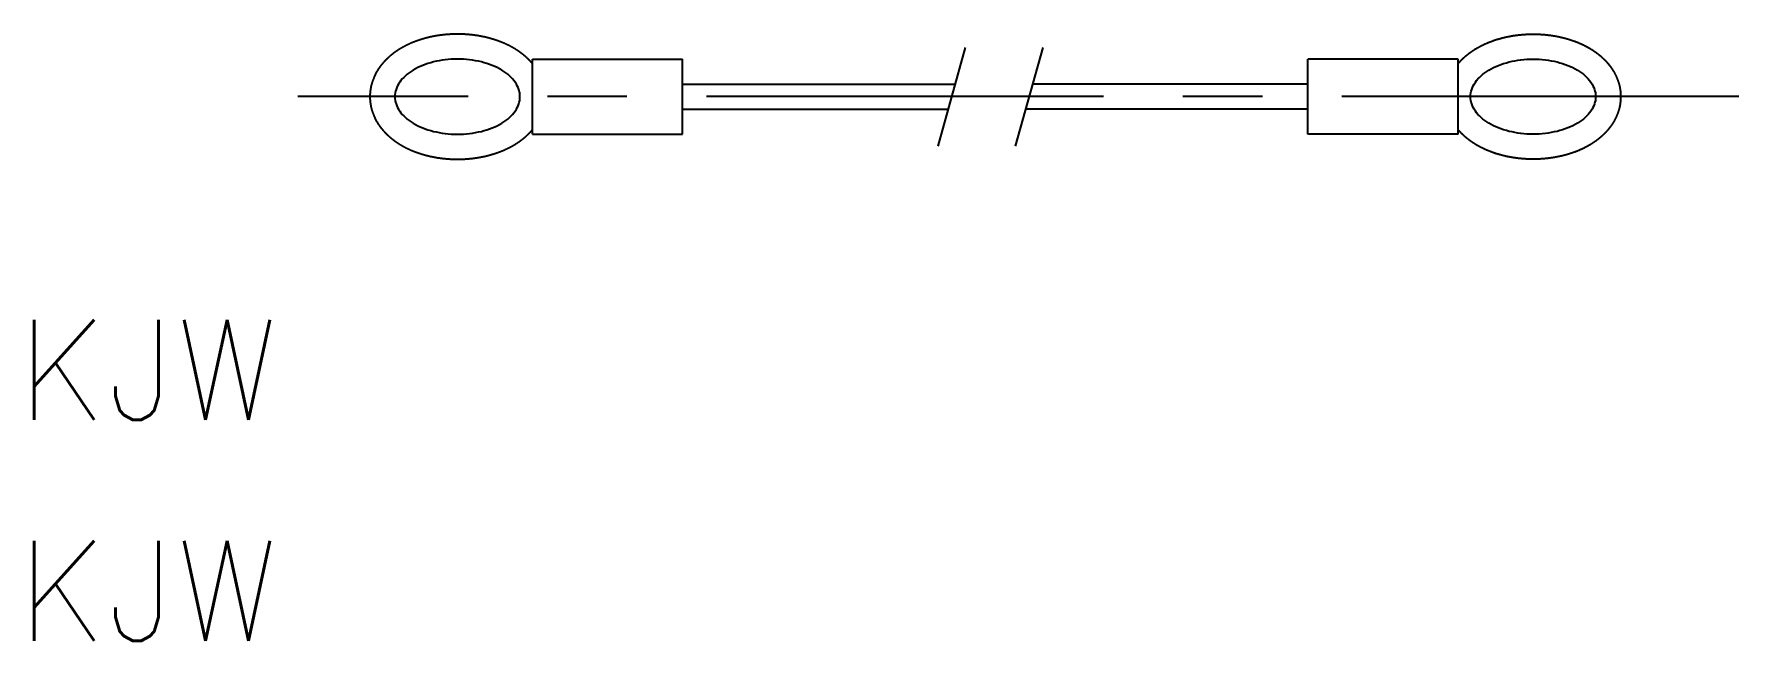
# Model space of a CAD drawing. Extents: x 15 to 151, y 33 to 81.
import ezdxf

# ---------------------------------------------------------------- set-up
doc = ezdxf.new("R2010")
doc.units = 0
doc.linetypes.add('CENTER', pattern=[50.8, 31.75, -6.35, 6.35, -6.35])
doc.layers.get('0').update_dxf_attribs({"linetype": 'CONTINUOUS'})
doc.layers.add('CENTER', color=1, linetype='CENTER')
doc.styles.get("Standard").update_dxf_attribs({"font": 'txt.shx'})

msp = doc.modelspace()

# ---------------------------------------------------------------- texts
for p in [(13.3313, 50.1699), (13.3313, 32.5086)]:
    msp.add_text('KJW', height=8).set_placement(p)

# ---------------------------------------------------------------- linework, layer by layer
at = {"color": 3}
for p, q in [((89.1551, 79.9321), (86.9512, 72.0566)), ((95.3521, 79.9321), (93.1481, 72.0566))]:
    msp.add_line(p, q, dxfattribs=at)
for p, q in [((54.5513, 73.0093), (54.5513, 79.0093)), ((54.5513, 79.0093), (66.5513, 79.0093)), ((66.5513, 73.0093), (66.5513, 79.0093)), ((116.5532, 73.0093), (116.5532, 79.0093)), ((128.5532, 79.0093), (116.5532, 79.0093)), ((128.5532, 73.0093), (128.5532, 79.0093)), ((66.5513, 77.0093), (88.3372, 77.0093)), ((116.5532, 77.0093), (94.5341, 77.0093)), ((66.5513, 75.0093), (87.7775, 75.0093)), ((116.5532, 75.0093), (93.9744, 75.0093)), ((54.5513, 73.0093), (66.5513, 73.0093)), ((128.5532, 73.0093), (116.5532, 73.0093))]:
    msp.add_line(p, q)
for points in [[(54.5513, 78.6416, 0), (54.5335, 78.6628, 0), (54.5155, 78.6838, 0), (54.4975, 78.7047, 0), (54.4793, 78.7255, 0), (54.4611, 78.7462, 0), (54.4427, 78.7668, 0), (54.4242, 78.7873, 0), (54.4057, 78.8077, 0), (54.387, 78.8279, 0), (54.3682, 78.848, 0), (54.3493, 78.8681, 0), (54.3304, 78.888, 0), (54.3113, 78.9078, 0), (54.2921, 78.9275, 0), (54.2728, 78.9471, 0), (54.2535, 78.9665, 0), (54.234, 78.9859, 0), (54.2145, 79.0051, 0), (54.1949, 79.0243, 0), (54.1751, 79.0433, 0), (54.1553, 79.0623, 0), (54.1354, 79.0811, 0), (54.1154, 79.0998, 0), (54.0953, 79.1184, 0), (54.0752, 79.1369, 0), (54.0549, 79.1553, 0), (54.0346, 79.1736, 0), (54.0142, 79.1918, 0), (53.9937, 79.2098, 0), (53.9731, 79.2278, 0), (53.9524, 79.2457, 0), (53.9316, 79.2634, 0), (53.9108, 79.2811, 0), (53.8899, 79.2986, 0), (53.8689, 79.3161, 0), (53.8478, 79.3334, 0), (53.8266, 79.3507, 0), (53.8054, 79.3678, 0), (53.784, 79.3849, 0), (53.7626, 79.4018, 0), (53.7411, 79.4186, 0), (53.7196, 79.4354, 0), (53.6979, 79.452, 0), (53.6762, 79.4685, 0), (53.6544, 79.485, 0), (53.6325, 79.5013, 0), (53.6106, 79.5175, 0), (53.5886, 79.5336, 0), (53.5665, 79.5497, 0), (53.5443, 79.5656, 0), (53.522, 79.5814, 0), (53.4997, 79.5972, 0), (53.4773, 79.6128, 0), (53.4549, 79.6283, 0), (53.4323, 79.6438, 0), (53.4097, 79.6591, 0), (53.3871, 79.6744, 0), (53.3643, 79.6895, 0), (53.3415, 79.7046, 0), (53.3186, 79.7195, 0), (53.2957, 79.7344, 0), (53.2726, 79.7491, 0), (53.2496, 79.7638, 0), (53.2264, 79.7784, 0), (53.2032, 79.7928, 0), (53.1799, 79.8072, 0), (53.1565, 79.8215, 0), (53.1331, 79.8357, 0), (53.1096, 79.8498, 0), (53.0861, 79.8638, 0), (53.0625, 79.8777, 0), (53.0388, 79.8915, 0), (53.0151, 79.9052, 0), (52.9913, 79.9189, 0), (52.9675, 79.9324, 0), (52.9435, 79.9459, 0), (52.9196, 79.9592, 0), (52.8955, 79.9725, 0), (52.8714, 79.9857, 0), (52.8473, 79.9987, 0), (52.8231, 80.0117, 0), (52.7988, 80.0246, 0), (52.7745, 80.0374, 0), (52.7501, 80.0502, 0), (52.7257, 80.0628, 0), (52.7012, 80.0753, 0), (52.6767, 80.0878, 0), (52.6521, 80.1002, 0), (52.6274, 80.1125, 0), (52.6027, 80.1246, 0), (52.578, 80.1368, 0), (52.5532, 80.1488, 0), (52.5283, 80.1607, 0), (52.5034, 80.1725, 0), (52.4784, 80.1843, 0), (52.4534, 80.196, 0), (52.4283, 80.2076, 0), (52.4032, 80.2191, 0), (52.3781, 80.2305, 0), (52.3528, 80.2418, 0), (52.3276, 80.253, 0), (52.3022, 80.2642, 0), (52.2769, 80.2752, 0), (52.2514, 80.2862, 0), (52.226, 80.2971, 0), (52.2005, 80.3079, 0), (52.1749, 80.3187, 0), (52.1493, 80.3293, 0), (52.1236, 80.3399, 0), (52.0979, 80.3503, 0), (52.0721, 80.3607, 0), (52.0463, 80.371, 0), (52.0205, 80.3812, 0), (51.9946, 80.3913, 0), (51.9686, 80.4014, 0), (51.9426, 80.4113, 0), (51.9166, 80.4212, 0), (51.8905, 80.431, 0), (51.8644, 80.4407, 0), (51.8382, 80.4503, 0), (51.812, 80.4598, 0), (51.7857, 80.4693, 0), (51.7594, 80.4787, 0), (51.7331, 80.4879, 0), (51.7067, 80.4971, 0), (51.6803, 80.5062, 0), (51.6538, 80.5153, 0), (51.6273, 80.5242, 0), (51.6008, 80.5331, 0), (51.5742, 80.5418, 0), (51.5475, 80.5505, 0), (51.5209, 80.5592, 0), (51.4941, 80.5677, 0), (51.4674, 80.5761, 0), (51.4406, 80.5845, 0), (51.4138, 80.5928, 0), (51.3869, 80.6009, 0), (51.36, 80.6091, 0), (51.3331, 80.6171, 0), (51.3061, 80.625, 0), (51.2791, 80.6329, 0), (51.252, 80.6407, 0), (51.2249, 80.6483, 0), (51.1978, 80.656, 0), (51.1706, 80.6635, 0), (51.1435, 80.6709, 0), (51.1162, 80.6783, 0), (51.089, 80.6856, 0), (51.0617, 80.6928, 0), (51.0343, 80.6999, 0), (51.007, 80.7069, 0), (50.9796, 80.7139, 0), (50.9522, 80.7208, 0), (50.9247, 80.7275, 0), (50.8972, 80.7343, 0), (50.8697, 80.7409, 0), (50.8421, 80.7474, 0), (50.8145, 80.7539, 0), (50.7869, 80.7603, 0), (50.7593, 80.7666, 0), (50.7316, 80.7728, 0), (50.7039, 80.7789, 0), (50.6762, 80.785, 0), (50.6484, 80.791, 0), (50.6206, 80.7969, 0), (50.5928, 80.8027, 0), (50.565, 80.8084, 0), (50.5371, 80.8141, 0), (50.5092, 80.8196, 0), (50.4813, 80.8251, 0), (50.4533, 80.8305, 0), (50.4253, 80.8359, 0), (50.3973, 80.8411, 0), (50.3693, 80.8463, 0), (50.3412, 80.8514, 0), (50.3132, 80.8564, 0), (50.2851, 80.8613, 0), (50.2569, 80.8661, 0), (50.2288, 80.8709, 0), (50.2006, 80.8756, 0), (50.1724, 80.8802, 0), (50.1442, 80.8847, 0), (50.116, 80.8892, 0), (50.0877, 80.8935, 0), (50.0595, 80.8978, 0), (50.0312, 80.902, 0), (50.0028, 80.9061, 0), (49.9745, 80.9102, 0), (49.9462, 80.9141, 0), (49.9178, 80.918, 0), (49.8894, 80.9218, 0), (49.861, 80.9255, 0), (49.8325, 80.9292, 0), (49.8041, 80.9327, 0), (49.7756, 80.9362, 0), (49.7472, 80.9396, 0), (49.7187, 80.9429, 0), (49.6901, 80.9461, 0), (49.6616, 80.9493, 0), (49.6331, 80.9523, 0), (49.6045, 80.9553, 0), (49.576, 80.9582, 0), (49.5474, 80.9611, 0), (49.5188, 80.9638, 0), (49.4902, 80.9665, 0), (49.4615, 80.9691, 0), (49.4329, 80.9716, 0), (49.4043, 80.974, 0), (49.3756, 80.9763, 0), (49.3469, 80.9786, 0), (49.3182, 80.9808, 0), (49.2896, 80.9829, 0), (49.2609, 80.9849, 0), (49.2321, 80.9869, 0), (49.2034, 80.9887, 0), (49.1747, 80.9905, 0), (49.146, 80.9922, 0), (49.1172, 80.9938, 0), (49.0885, 80.9954, 0), (49.0597, 80.9968, 0), (49.0309, 80.9982, 0), (49.0022, 80.9995, 0), (48.9734, 81.0007, 0), (48.9446, 81.0019, 0), (48.9158, 81.0029, 0), (48.887, 81.0039, 0), (48.8582, 81.0048, 0), (48.8294, 81.0056, 0), (48.8006, 81.0063, 0), (48.7718, 81.007, 0), (48.743, 81.0076, 0), (48.7142, 81.0081, 0), (48.6853, 81.0085, 0), (48.6565, 81.0088, 0), (48.6277, 81.0091, 0), (48.5989, 81.0092, 0), (48.57, 81.0093, 0), (48.5412, 81.0093, 0), (48.5124, 81.0093, 0), (48.4836, 81.0091, 0), (48.4548, 81.0089, 0), (48.4259, 81.0086, 0), (48.3971, 81.0082, 0), (48.3683, 81.0077, 0), (48.3395, 81.0072, 0), (48.3107, 81.0065, 0), (48.2819, 81.0058, 0), (48.2531, 81.005, 0), (48.2243, 81.0041, 0), (48.1955, 81.0032, 0), (48.1667, 81.0022, 0), (48.1379, 81.001, 0), (48.1091, 80.9998, 0), (48.0803, 80.9986, 0), (48.0516, 80.9972, 0), (48.0228, 80.9958, 0), (47.994, 80.9943, 0), (47.9653, 80.9927, 0), (47.9366, 80.991, 0), (47.9078, 80.9893, 0), (47.8791, 80.9874, 0), (47.8504, 80.9855, 0), (47.8217, 80.9835, 0), (47.793, 80.9814, 0), (47.7643, 80.9793, 0), (47.7356, 80.977, 0), (47.707, 80.9747, 0), (47.6783, 80.9723, 0), (47.6497, 80.9699, 0), (47.6211, 80.9673, 0), (47.5925, 80.9647, 0), (47.5639, 80.9619, 0), (47.5353, 80.9591, 0), (47.5067, 80.9563, 0), (47.4782, 80.9533, 0), (47.4496, 80.9503, 0), (47.4211, 80.9471, 0), (47.3926, 80.9439, 0), (47.3641, 80.9407, 0), (47.3356, 80.9373, 0), (47.3071, 80.9339, 0), (47.2787, 80.9303, 0), (47.2503, 80.9267, 0), (47.2218, 80.923, 0), (47.1935, 80.9193, 0), (47.1651, 80.9154, 0), (47.1367, 80.9115, 0), (47.1084, 80.9075, 0), (47.0801, 80.9034, 0), (47.0518, 80.8992, 0), (47.0235, 80.895, 0), (46.9952, 80.8906, 0), (46.967, 80.8862, 0), (46.9388, 80.8817, 0), (46.9106, 80.8772, 0), (46.8824, 80.8725, 0), (46.8542, 80.8678, 0), (46.8261, 80.8629, 0), (46.798, 80.858, 0), (46.7699, 80.8531, 0), (46.7419, 80.848, 0), (46.7138, 80.8428, 0), (46.6858, 80.8376, 0), (46.6578, 80.8323, 0), (46.6299, 80.8269, 0), (46.6019, 80.8215, 0), (46.574, 80.8159, 0), (46.5461, 80.8103, 0), (46.5183, 80.8046, 0), (46.4905, 80.7988, 0), (46.4627, 80.7929, 0), (46.4349, 80.7869, 0), (46.4071, 80.7809, 0), (46.3794, 80.7748, 0), (46.3517, 80.7686, 0), (46.3241, 80.7623, 0), (46.2965, 80.7559, 0), (46.2689, 80.7494, 0), (46.2413, 80.7429, 0), (46.2138, 80.7363, 0), (46.1863, 80.7296, 0), (46.1588, 80.7228, 0), (46.1313, 80.716, 0), (46.1039, 80.709, 0), (46.0766, 80.702, 0), (46.0492, 80.6949, 0), (46.0219, 80.6877, 0), (45.9946, 80.6804, 0), (45.9674, 80.6731, 0), (45.9402, 80.6657, 0), (45.913, 80.6581, 0), (45.8859, 80.6505, 0), (45.8588, 80.6429, 0), (45.8317, 80.6351, 0), (45.8047, 80.6273, 0), (45.7777, 80.6193, 0), (45.7507, 80.6113, 0), (45.7238, 80.6032, 0), (45.6969, 80.5951, 0), (45.6701, 80.5868, 0), (45.6433, 80.5785, 0), (45.6165, 80.57, 0), (45.5898, 80.5615, 0), (45.5631, 80.553, 0), (45.5365, 80.5443, 0), (45.5098, 80.5355, 0), (45.4833, 80.5267, 0), (45.4568, 80.5178, 0), (45.4303, 80.5088, 0), (45.4038, 80.4997, 0), (45.3774, 80.4906, 0), (45.3511, 80.4813, 0), (45.3247, 80.472, 0), (45.2985, 80.4626, 0), (45.2722, 80.4531, 0), (45.246, 80.4435, 0), (45.2199, 80.4339, 0), (45.1938, 80.4241, 0), (45.1677, 80.4143, 0), (45.1417, 80.4044, 0), (45.1157, 80.3944, 0), (45.0898, 80.3843, 0), (45.0639, 80.3742, 0), (45.0381, 80.3639, 0), (45.0123, 80.3536, 0), (44.9865, 80.3432, 0), (44.9608, 80.3327, 0), (44.9352, 80.3221, 0), (44.9096, 80.3114, 0), (44.884, 80.3007, 0), (44.8585, 80.2898, 0), (44.8331, 80.2789, 0), (44.8077, 80.2679, 0), (44.7823, 80.2568, 0), (44.757, 80.2456, 0), (44.7317, 80.2343, 0), (44.7065, 80.223, 0), (44.6814, 80.2115, 0), (44.6563, 80.2, 0), (44.6312, 80.1883, 0), (44.6063, 80.1766, 0), (44.5813, 80.1648, 0), (44.5564, 80.1529, 0), (44.5316, 80.141, 0), (44.5068, 80.1289, 0), (44.4821, 80.1167, 0), (44.4574, 80.1045, 0), (44.4328, 80.0921, 0), (44.4083, 80.0797, 0), (44.3838, 80.0672, 0), (44.3593, 80.0546, 0), (44.3349, 80.0419, 0), (44.3106, 80.0291, 0), (44.2863, 80.0162, 0), (44.2621, 80.0032, 0), (44.238, 79.9902, 0), (44.2139, 79.977, 0), (44.1899, 79.9638, 0), (44.1659, 79.9504, 0), (44.142, 79.937, 0), (44.1181, 79.9234, 0), (44.0944, 79.9098, 0), (44.0706, 79.8961, 0), (44.047, 79.8823, 0), (44.0234, 79.8684, 0), (43.9999, 79.8544, 0), (43.9764, 79.8403, 0), (43.953, 79.8261, 0), (43.9296, 79.8119, 0), (43.9064, 79.7975, 0), (43.8832, 79.783, 0), (43.86, 79.7685, 0), (43.8369, 79.7538, 0), (43.8139, 79.739, 0), (43.791, 79.7242, 0), (43.7681, 79.7093, 0), (43.7453, 79.6942, 0), (43.7226, 79.6791, 0), (43.6999, 79.6638, 0), (43.6773, 79.6485, 0), (43.6548, 79.6331, 0), (43.6323, 79.6176, 0), (43.6099, 79.6019, 0), (43.5876, 79.5862, 0), (43.5653, 79.5704, 0), (43.5432, 79.5545, 0), (43.5211, 79.5385, 0), (43.499, 79.5224, 0), (43.4771, 79.5061, 0), (43.4552, 79.4898, 0), (43.4334, 79.4734, 0), (43.4116, 79.4569, 0), (43.39, 79.4403, 0), (43.3684, 79.4236, 0), (43.3469, 79.4068, 0), (43.3254, 79.3899, 0), (43.3041, 79.3729, 0), (43.2828, 79.3557, 0), (43.2616, 79.3385, 0), (43.2405, 79.3212, 0), (43.2194, 79.3038, 0), (43.1985, 79.2863, 0), (43.1776, 79.2687, 0), (43.1567, 79.2509, 0), (43.136, 79.2331, 0), (43.1154, 79.2152, 0), (43.0948, 79.1971, 0), (43.0743, 79.179, 0), (43.0539, 79.1607, 0), (43.0336, 79.1424, 0), (43.0134, 79.1239, 0), (42.9932, 79.1053, 0), (42.9732, 79.0866, 0), (42.9532, 79.0678, 0), (42.9333, 79.0489, 0), (42.9136, 79.0299, 0), (42.8939, 79.0108, 0), (42.8743, 78.9916, 0), (42.8548, 78.9722, 0), (42.8354, 78.9528, 0), (42.8161, 78.9332, 0), (42.7968, 78.9136, 0), (42.7777, 78.8938, 0), (42.7587, 78.8739, 0), (42.7398, 78.8539, 0), (42.721, 78.8338, 0), (42.7023, 78.8136, 0), (42.6837, 78.7933, 0), (42.6652, 78.7728, 0), (42.6468, 78.7523, 0), (42.6285, 78.7316, 0), (42.6103, 78.7109, 0), (42.5923, 78.69, 0), (42.5743, 78.669, 0), (42.5565, 78.6479, 0), (42.5387, 78.6266, 0), (42.5211, 78.6053, 0), (42.5036, 78.5839, 0), (42.4862, 78.5623, 0), (42.4689, 78.5406, 0), (42.4517, 78.5189, 0), (42.4347, 78.497, 0), (42.4178, 78.4749, 0), (42.401, 78.4528, 0), (42.3843, 78.4306, 0), (42.3677, 78.4082, 0), (42.3513, 78.3857, 0), (42.335, 78.3632, 0), (42.3188, 78.3405, 0), (42.3027, 78.3176, 0), (42.2868, 78.2947, 0), (42.271, 78.2717, 0), (42.2553, 78.2485, 0), (42.2397, 78.2252, 0), (42.2243, 78.2018, 0), (42.209, 78.1783, 0), (42.1939, 78.1547, 0), (42.1788, 78.1309, 0), (42.164, 78.1071, 0), (42.1492, 78.0831, 0), (42.1346, 78.059, 0), (42.1202, 78.0347, 0), (42.1059, 78.0104, 0), (42.0917, 77.9859, 0), (42.0777, 77.9614, 0), (42.0639, 77.9367, 0), (42.0501, 77.9119, 0), (42.0366, 77.887, 0), (42.0232, 77.862, 0), (42.0099, 77.8368, 0), (41.9969, 77.8116, 0), (41.9839, 77.7862, 0), (41.9712, 77.7608, 0), (41.9586, 77.7352, 0), (41.9461, 77.7096, 0), (41.9338, 77.6838, 0), (41.9217, 77.6579, 0), (41.9098, 77.632, 0), (41.898, 77.6059, 0), (41.8864, 77.5798, 0), (41.8749, 77.5535, 0), (41.8637, 77.5271, 0), (41.8526, 77.5007, 0), (41.8417, 77.4741, 0), (41.831, 77.4475, 0), (41.8204, 77.4207, 0), (41.81, 77.3939, 0), (41.7998, 77.367, 0), (41.7898, 77.34, 0), (41.78, 77.3129, 0), (41.7704, 77.2857, 0), (41.7609, 77.2584, 0), (41.7517, 77.2311, 0), (41.7426, 77.2037, 0), (41.7337, 77.1761, 0), (41.7251, 77.1485, 0), (41.7166, 77.1208, 0), (41.7083, 77.0931, 0), (41.7002, 77.0652, 0), (41.6923, 77.0373, 0), (41.6846, 77.0093, 0), (41.6772, 76.9812, 0), (41.6699, 76.9531, 0), (41.6628, 76.9249, 0), (41.6559, 76.8966, 0), (41.6493, 76.8682, 0), (41.6428, 76.8398, 0), (41.6366, 76.8113, 0), (41.6306, 76.7827, 0), (41.6248, 76.754, 0), (41.6192, 76.7253, 0), (41.6138, 76.6966, 0), (41.6087, 76.6677, 0), (41.6038, 76.6389, 0), (41.5991, 76.6099, 0), (41.5946, 76.581, 0), (41.5904, 76.5519, 0), (41.5864, 76.5229, 0), (41.5826, 76.4938, 0), (41.579, 76.4646, 0), (41.5757, 76.4355, 0), (41.5725, 76.4063, 0), (41.5696, 76.377, 0), (41.567, 76.3478, 0), (41.5645, 76.3185, 0), (41.5623, 76.2891, 0), (41.5603, 76.2598, 0), (41.5585, 76.2304, 0), (41.5569, 76.201, 0), (41.5556, 76.1716, 0), (41.5545, 76.1422, 0), (41.5536, 76.1128, 0), (41.5529, 76.0834, 0), (41.5525, 76.054, 0), (41.5523, 76.0245, 0), (41.5523, 75.9951, 0), (41.5525, 75.9656, 0), (41.553, 75.9362, 0), (41.5536, 75.9068, 0), (41.5545, 75.8774, 0), (41.5557, 75.848, 0), (41.557, 75.8186, 0), (41.5586, 75.7892, 0), (41.5603, 75.7598, 0), (41.5624, 75.7305, 0), (41.5646, 75.7011, 0), (41.567, 75.6718, 0), (41.5697, 75.6426, 0), (41.5726, 75.6133, 0), (41.5757, 75.5841, 0), (41.5791, 75.5549, 0), (41.5826, 75.5258, 0), (41.5864, 75.4967, 0), (41.5904, 75.4676, 0), (41.5946, 75.4386, 0), (41.5991, 75.4096, 0), (41.6038, 75.3807, 0), (41.6086, 75.3518, 0), (41.6138, 75.323, 0), (41.6191, 75.2942, 0), (41.6246, 75.2655, 0), (41.6304, 75.2368, 0), (41.6364, 75.2082, 0), (41.6426, 75.1797, 0), (41.6491, 75.1512, 0), (41.6557, 75.1229, 0), (41.6626, 75.0945, 0), (41.6696, 75.0663, 0), (41.6769, 75.0381, 0), (41.6844, 75.01, 0), (41.692, 74.982, 0), (41.6999, 74.9541, 0), (41.708, 74.9263, 0), (41.7163, 74.8985, 0), (41.7248, 74.8708, 0), (41.7334, 74.8432, 0), (41.7423, 74.8157, 0), (41.7513, 74.7882, 0), (41.7606, 74.7609, 0), (41.77, 74.7336, 0), (41.7797, 74.7065, 0), (41.7895, 74.6794, 0), (41.7995, 74.6524, 0), (41.8097, 74.6255, 0), (41.82, 74.5986, 0), (41.8306, 74.5719, 0), (41.8413, 74.5453, 0), (41.8522, 74.5187, 0), (41.8633, 74.4923, 0), (41.8746, 74.4659, 0), (41.886, 74.4397, 0), (41.8976, 74.4135, 0), (41.9094, 74.3875, 0), (41.9213, 74.3615, 0), (41.9334, 74.3357, 0), (41.9457, 74.3099, 0), (41.9581, 74.2843, 0), (41.9707, 74.2587, 0), (41.9835, 74.2333, 0), (41.9964, 74.2079, 0), (42.0095, 74.1827, 0), (42.0228, 74.1576, 0), (42.0362, 74.1325, 0), (42.0497, 74.1076, 0), (42.0634, 74.0828, 0), (42.0773, 74.0581, 0), (42.0913, 74.0336, 0), (42.1054, 74.0091, 0), (42.1197, 73.9847, 0), (42.1342, 73.9605, 0), (42.1488, 73.9364, 0), (42.1635, 73.9124, 0), (42.1784, 73.8885, 0), (42.1934, 73.8647, 0), (42.2086, 73.8411, 0), (42.2238, 73.8175, 0), (42.2393, 73.7941, 0), (42.2548, 73.7708, 0), (42.2705, 73.7477, 0), (42.2863, 73.7246, 0), (42.3023, 73.7017, 0), (42.3183, 73.6788, 0), (42.3345, 73.6561, 0), (42.3508, 73.6335, 0), (42.3673, 73.6111, 0), (42.3838, 73.5887, 0), (42.4005, 73.5665, 0), (42.4173, 73.5443, 0), (42.4342, 73.5223, 0), (42.4513, 73.5004, 0), (42.4684, 73.4786, 0), (42.4857, 73.4569, 0), (42.5031, 73.4354, 0), (42.5206, 73.4139, 0), (42.5382, 73.3926, 0), (42.556, 73.3714, 0), (42.5738, 73.3503, 0), (42.5917, 73.3293, 0), (42.6098, 73.3084, 0), (42.628, 73.2876, 0), (42.6463, 73.2669, 0), (42.6646, 73.2464, 0), (42.6831, 73.226, 0), (42.7017, 73.2056, 0), (42.7204, 73.1854, 0), (42.7392, 73.1653, 0), (42.7581, 73.1453, 0), (42.7771, 73.1254, 0), (42.7962, 73.1057, 0), (42.8154, 73.086, 0), (42.8347, 73.0664, 0), (42.8541, 73.047, 0), (42.8736, 73.0277, 0), (42.8932, 73.0084, 0), (42.9129, 72.9893, 0), (42.9327, 72.9703, 0), (42.9526, 72.9514, 0), (42.9725, 72.9326, 0), (42.9926, 72.9139, 0), (43.0127, 72.8953, 0), (43.0329, 72.8769, 0), (43.0533, 72.8585, 0), (43.0737, 72.8402, 0), (43.0941, 72.8221, 0), (43.1147, 72.804, 0), (43.1354, 72.7861, 0), (43.1561, 72.7682, 0), (43.1769, 72.7505, 0), (43.1978, 72.7329, 0), (43.2188, 72.7154, 0), (43.2398, 72.698, 0), (43.261, 72.6806, 0), (43.2822, 72.6634, 0), (43.3035, 72.6463, 0), (43.3248, 72.6293, 0), (43.3463, 72.6124, 0), (43.3678, 72.5956, 0), (43.3894, 72.5789, 0), (43.4111, 72.5623, 0), (43.4328, 72.5458, 0), (43.4547, 72.5294, 0), (43.4766, 72.5131, 0), (43.4985, 72.4969, 0), (43.5206, 72.4808, 0), (43.5427, 72.4648, 0), (43.5649, 72.4489, 0), (43.5871, 72.4331, 0), (43.6095, 72.4174, 0), (43.6319, 72.4018, 0), (43.6544, 72.3863, 0), (43.6769, 72.3709, 0), (43.6995, 72.3556, 0), (43.7222, 72.3404, 0), (43.745, 72.3252, 0), (43.7678, 72.3102, 0), (43.7907, 72.2953, 0), (43.8136, 72.2804, 0), (43.8367, 72.2657, 0), (43.8598, 72.2511, 0), (43.8829, 72.2365, 0), (43.9061, 72.2221, 0), (43.9294, 72.2077, 0), (43.9528, 72.1934, 0), (43.9762, 72.1793, 0), (43.9997, 72.1652, 0), (44.0232, 72.1512, 0), (44.0468, 72.1373, 0), (44.0705, 72.1235, 0), (44.0942, 72.1098, 0), (44.118, 72.0962, 0), (44.1419, 72.0827, 0), (44.1658, 72.0693, 0), (44.1897, 72.0559, 0), (44.2138, 72.0427, 0), (44.2379, 72.0295, 0), (44.262, 72.0164, 0), (44.2862, 72.0035, 0), (44.3105, 71.9906, 0), (44.3348, 71.9778, 0), (44.3592, 71.9651, 0), (44.3836, 71.9525, 0), (44.4081, 71.9399, 0), (44.4327, 71.9275, 0), (44.4572, 71.9152, 0), (44.4819, 71.9029, 0), (44.5066, 71.8907, 0), (44.5314, 71.8786, 0), (44.5562, 71.8666, 0), (44.5811, 71.8547, 0), (44.606, 71.8429, 0), (44.631, 71.8312, 0), (44.656, 71.8195, 0), (44.6811, 71.8079, 0), (44.7062, 71.7964, 0), (44.7314, 71.785, 0), (44.7566, 71.7737, 0), (44.7819, 71.7625, 0), (44.8072, 71.7514, 0), (44.8326, 71.7403, 0), (44.8581, 71.7294, 0), (44.8836, 71.7185, 0), (44.9091, 71.7077, 0), (44.9347, 71.697, 0), (44.9603, 71.6863, 0), (44.986, 71.6758, 0), (45.0117, 71.6653, 0), (45.0375, 71.655, 0), (45.0633, 71.6447, 0), (45.0892, 71.6345, 0), (45.1151, 71.6244, 0), (45.1411, 71.6144, 0), (45.1671, 71.6044, 0), (45.1931, 71.5946, 0), (45.2192, 71.5848, 0), (45.2453, 71.5751, 0), (45.2715, 71.5655, 0), (45.2978, 71.556, 0), (45.324, 71.5465, 0), (45.3503, 71.5372, 0), (45.3767, 71.5279, 0), (45.4031, 71.5187, 0), (45.4295, 71.5096, 0), (45.456, 71.5006, 0), (45.4826, 71.4917, 0), (45.5091, 71.4829, 0), (45.5357, 71.4741, 0), (45.5624, 71.4654, 0), (45.5891, 71.4568, 0), (45.6158, 71.4483, 0), (45.6425, 71.4399, 0), (45.6693, 71.4316, 0), (45.6962, 71.4233, 0), (45.7231, 71.4151, 0), (45.75, 71.407, 0), (45.7769, 71.399, 0), (45.8039, 71.3911, 0), (45.8309, 71.3833, 0), (45.858, 71.3755, 0), (45.8851, 71.3678, 0), (45.9122, 71.3602, 0), (45.9394, 71.3527, 0), (45.9666, 71.3453, 0), (45.9939, 71.338, 0), (46.0211, 71.3307, 0), (46.0484, 71.3235, 0), (46.0758, 71.3164, 0), (46.1031, 71.3094, 0), (46.1305, 71.3025, 0), (46.158, 71.2956, 0), (46.1855, 71.2889, 0), (46.213, 71.2822, 0), (46.2405, 71.2756, 0), (46.268, 71.2691, 0), (46.2956, 71.2626, 0), (46.3233, 71.2563, 0), (46.3509, 71.25, 0), (46.3786, 71.2438, 0), (46.4063, 71.2377, 0), (46.434, 71.2317, 0), (46.4618, 71.2257, 0), (46.4896, 71.2199, 0), (46.5174, 71.2141, 0), (46.5453, 71.2084, 0), (46.5732, 71.2028, 0), (46.6011, 71.1972, 0), (46.629, 71.1918, 0), (46.6569, 71.1864, 0), (46.6849, 71.1811, 0), (46.7129, 71.1759, 0), (46.741, 71.1708, 0), (46.769, 71.1657, 0), (46.7971, 71.1607, 0), (46.8252, 71.1558, 0), (46.8533, 71.151, 0), (46.8815, 71.1463, 0), (46.9096, 71.1417, 0), (46.9378, 71.1371, 0), (46.9661, 71.1326, 0), (46.9943, 71.1282, 0), (47.0225, 71.1239, 0), (47.0508, 71.1196, 0), (47.0791, 71.1155, 0), (47.1074, 71.1114, 0), (47.1358, 71.1074, 0), (47.1641, 71.1034, 0), (47.1925, 71.0996, 0), (47.2209, 71.0958, 0), (47.2493, 71.0921, 0), (47.2778, 71.0885, 0), (47.3062, 71.085, 0), (47.3347, 71.0816, 0), (47.3631, 71.0782, 0), (47.3916, 71.0749, 0), (47.4202, 71.0717, 0), (47.4487, 71.0686, 0), (47.4772, 71.0655, 0), (47.5058, 71.0625, 0), (47.5344, 71.0597, 0), (47.563, 71.0568, 0), (47.5916, 71.0541, 0), (47.6202, 71.0515, 0), (47.6488, 71.0489, 0), (47.6774, 71.0464, 0), (47.7061, 71.044, 0), (47.7347, 71.0417, 0), (47.7634, 71.0394, 0), (47.7921, 71.0373, 0), (47.8208, 71.0352, 0), (47.8495, 71.0332, 0), (47.8782, 71.0313, 0), (47.9069, 71.0294, 0), (47.9357, 71.0277, 0), (47.9644, 71.026, 0), (47.9932, 71.0244, 0), (48.0219, 71.0229, 0), (48.0507, 71.0214, 0), (48.0794, 71.0201, 0), (48.1082, 71.0188, 0), (48.137, 71.0176, 0), (48.1658, 71.0165, 0), (48.1946, 71.0154, 0), (48.2234, 71.0145, 0), (48.2522, 71.0136, 0), (48.281, 71.0128, 0), (48.3098, 71.0121, 0), (48.3386, 71.0114, 0), (48.3674, 71.0109, 0), (48.3962, 71.0104, 0), (48.425, 71.01, 0), (48.4539, 71.0097, 0), (48.4827, 71.0095, 0), (48.5115, 71.0093, 0), (48.5403, 71.0092, 0), (48.5691, 71.0093, 0), (48.598, 71.0093, 0), (48.6268, 71.0095, 0), (48.6556, 71.0098, 0), (48.6844, 71.0101, 0), (48.7133, 71.0105, 0), (48.7421, 71.011, 0), (48.7709, 71.0116, 0), (48.7997, 71.0122, 0), (48.8285, 71.0129, 0), (48.8573, 71.0138, 0), (48.8861, 71.0147, 0), (48.9149, 71.0156, 0), (48.9437, 71.0167, 0), (48.9725, 71.0178, 0), (49.0013, 71.019, 0), (49.03, 71.0203, 0), (49.0588, 71.0217, 0), (49.0876, 71.0232, 0), (49.1163, 71.0247, 0), (49.1451, 71.0263, 0), (49.1738, 71.028, 0), (49.2025, 71.0298, 0), (49.2312, 71.0317, 0), (49.26, 71.0336, 0), (49.2887, 71.0356, 0), (49.3174, 71.0377, 0), (49.346, 71.0399, 0), (49.3747, 71.0422, 0), (49.4034, 71.0445, 0), (49.432, 71.0469, 0), (49.4606, 71.0494, 0), (49.4893, 71.052, 0), (49.5179, 71.0547, 0), (49.5465, 71.0574, 0), (49.5751, 71.0603, 0), (49.6036, 71.0632, 0), (49.6322, 71.0662, 0), (49.6607, 71.0692, 0), (49.6893, 71.0724, 0), (49.7178, 71.0756, 0), (49.7463, 71.0789, 0), (49.7748, 71.0823, 0), (49.8032, 71.0858, 0), (49.8317, 71.0894, 0), (49.8601, 71.093, 0), (49.8885, 71.0967, 0), (49.9169, 71.1005, 0), (49.9453, 71.1044, 0), (49.9736, 71.1083, 0), (50.002, 71.1124, 0), (50.0303, 71.1165, 0), (50.0586, 71.1207, 0), (50.0869, 71.125, 0), (50.1151, 71.1293, 0), (50.1434, 71.1338, 0), (50.1716, 71.1383, 0), (50.1998, 71.1429, 0), (50.2279, 71.1476, 0), (50.2561, 71.1523, 0), (50.2842, 71.1572, 0), (50.3123, 71.1621, 0), (50.3404, 71.1671, 0), (50.3684, 71.1722, 0), (50.3965, 71.1774, 0), (50.4245, 71.1826, 0), (50.4525, 71.188, 0), (50.4804, 71.1934, 0), (50.5083, 71.1989, 0), (50.5362, 71.2044, 0), (50.5641, 71.2101, 0), (50.592, 71.2158, 0), (50.6198, 71.2216, 0), (50.6476, 71.2275, 0), (50.6753, 71.2335, 0), (50.7031, 71.2395, 0), (50.7308, 71.2457, 0), (50.7584, 71.2519, 0), (50.7861, 71.2582, 0), (50.8137, 71.2646, 0), (50.8413, 71.271, 0), (50.8688, 71.2776, 0), (50.8964, 71.2842, 0), (50.9239, 71.2909, 0), (50.9513, 71.2977, 0), (50.9788, 71.3046, 0), (51.0061, 71.3115, 0), (51.0335, 71.3186, 0), (51.0608, 71.3257, 0), (51.0881, 71.3329, 0), (51.1154, 71.3402, 0), (51.1426, 71.3475, 0), (51.1698, 71.355, 0), (51.197, 71.3625, 0), (51.2241, 71.3701, 0), (51.2512, 71.3778, 0), (51.2783, 71.3856, 0), (51.3053, 71.3934, 0), (51.3322, 71.4014, 0), (51.3592, 71.4094, 0), (51.3861, 71.4175, 0), (51.413, 71.4257, 0), (51.4398, 71.434, 0), (51.4666, 71.4423, 0), (51.4933, 71.4507, 0), (51.52, 71.4593, 0), (51.5467, 71.4679, 0), (51.5734, 71.4766, 0), (51.5999, 71.4853, 0), (51.6265, 71.4942, 0), (51.653, 71.5031, 0), (51.6795, 71.5122, 0), (51.7059, 71.5213, 0), (51.7323, 71.5305, 0), (51.7586, 71.5397, 0), (51.7849, 71.5491, 0), (51.8112, 71.5585, 0), (51.8374, 71.5681, 0), (51.8636, 71.5777, 0), (51.8897, 71.5874, 0), (51.9158, 71.5972, 0), (51.9418, 71.607, 0), (51.9678, 71.617, 0), (51.9938, 71.627, 0), (52.0197, 71.6372, 0), (52.0455, 71.6474, 0), (52.0713, 71.6577, 0), (52.0971, 71.668, 0), (52.1228, 71.6785, 0), (52.1485, 71.689, 0), (52.1741, 71.6997, 0), (52.1997, 71.7104, 0), (52.2252, 71.7212, 0), (52.2507, 71.7321, 0), (52.2761, 71.7431, 0), (52.3015, 71.7541, 0), (52.3268, 71.7653, 0), (52.3521, 71.7765, 0), (52.3773, 71.7878, 0), (52.4025, 71.7992, 0), (52.4276, 71.8107, 0), (52.4527, 71.8223, 0), (52.4777, 71.834, 0), (52.5026, 71.8457, 0), (52.5275, 71.8576, 0), (52.5524, 71.8695, 0), (52.5772, 71.8815, 0), (52.602, 71.8936, 0), (52.6267, 71.9058, 0), (52.6513, 71.9181, 0), (52.6759, 71.9305, 0), (52.7004, 71.9429, 0), (52.7249, 71.9555, 0), (52.7494, 71.9681, 0), (52.7737, 71.9808, 0), (52.798, 71.9936, 0), (52.8223, 72.0065, 0), (52.8465, 72.0195, 0), (52.8706, 72.0326, 0), (52.8947, 72.0458, 0), (52.9187, 72.0591, 0), (52.9427, 72.0724, 0), (52.9666, 72.0859, 0), (52.9904, 72.0994, 0), (53.0142, 72.113, 0), (53.0379, 72.1268, 0), (53.0616, 72.1406, 0), (53.0852, 72.1545, 0), (53.1087, 72.1685, 0), (53.1322, 72.1826, 0), (53.1556, 72.1968, 0), (53.1789, 72.2111, 0), (53.2022, 72.2255, 0), (53.2254, 72.2399, 0), (53.2485, 72.2545, 0), (53.2716, 72.2692, 0), (53.2946, 72.2839, 0), (53.3175, 72.2988, 0), (53.3404, 72.3137, 0), (53.3632, 72.3288, 0), (53.386, 72.3439, 0), (53.4086, 72.3592, 0), (53.4312, 72.3745, 0), (53.4537, 72.39, 0), (53.4762, 72.4055, 0), (53.4986, 72.4211, 0), (53.5209, 72.4369, 0), (53.5431, 72.4527, 0), (53.5653, 72.4686, 0), (53.5874, 72.4846, 0), (53.6094, 72.5008, 0), (53.6314, 72.517, 0), (53.6533, 72.5333, 0), (53.6751, 72.5497, 0), (53.6968, 72.5663, 0), (53.7184, 72.5829, 0), (53.74, 72.5996, 0), (53.7615, 72.6165, 0), (53.7829, 72.6334, 0), (53.8043, 72.6504, 0), (53.8256, 72.6676, 0), (53.8467, 72.6848, 0), (53.8678, 72.7021, 0), (53.8889, 72.7196, 0), (53.9098, 72.7371, 0), (53.9307, 72.7548, 0), (53.9515, 72.7725, 0), (53.9722, 72.7904, 0), (53.9928, 72.8083, 0), (54.0134, 72.8264, 0), (54.0338, 72.8446, 0), (54.0542, 72.8629, 0), (54.0745, 72.8813, 0), (54.0947, 72.8998, 0), (54.1149, 72.9184, 0), (54.1349, 72.9371, 0), (54.1549, 72.956, 0), (54.1747, 72.9749, 0), (54.1945, 72.994, 0), (54.2142, 73.0131, 0), (54.2337, 73.0324, 0), (54.2532, 73.0518, 0), (54.2726, 73.0713, 0), (54.2919, 73.0909, 0), (54.3111, 73.1106, 0), (54.3302, 73.1304, 0), (54.3492, 73.1503, 0), (54.3681, 73.1704, 0), (54.3869, 73.1905, 0), (54.4056, 73.2108, 0), (54.4242, 73.2311, 0), (54.4427, 73.2516, 0), (54.4611, 73.2722, 0), (54.4793, 73.2929, 0), (54.4975, 73.3137, 0), (54.5155, 73.3346, 0), (54.5335, 73.3557, 0), (54.5513, 73.3768, 0)], [(128.553, 78.6416, 0), (128.571, 78.6628, 0), (128.589, 78.6838, 0), (128.607, 78.7047, 0), (128.625, 78.7255, 0), (128.643, 78.7462, 0), (128.662, 78.7668, 0), (128.68, 78.7873, 0), (128.699, 78.8077, 0), (128.718, 78.8279, 0), (128.736, 78.848, 0), (128.755, 78.8681, 0), (128.774, 78.888, 0), (128.793, 78.9078, 0), (128.812, 78.9275, 0), (128.832, 78.9471, 0), (128.851, 78.9665, 0), (128.87, 78.9859, 0), (128.89, 79.0051, 0), (128.91, 79.0243, 0), (128.929, 79.0433, 0), (128.949, 79.0623, 0), (128.969, 79.0811, 0), (128.989, 79.0998, 0), (129.009, 79.1184, 0), (129.029, 79.1369, 0), (129.05, 79.1553, 0), (129.07, 79.1736, 0), (129.09, 79.1918, 0), (129.111, 79.2098, 0), (129.131, 79.2278, 0), (129.152, 79.2457, 0), (129.173, 79.2634, 0), (129.194, 79.2811, 0), (129.215, 79.2986, 0), (129.236, 79.3161, 0), (129.257, 79.3334, 0), (129.278, 79.3507, 0), (129.299, 79.3678, 0), (129.32, 79.3849, 0), (129.342, 79.4018, 0), (129.363, 79.4186, 0), (129.385, 79.4354, 0), (129.407, 79.452, 0), (129.428, 79.4685, 0), (129.45, 79.485, 0), (129.472, 79.5013, 0), (129.494, 79.5175, 0), (129.516, 79.5336, 0), (129.538, 79.5497, 0), (129.56, 79.5656, 0), (129.582, 79.5814, 0), (129.605, 79.5972, 0), (129.627, 79.6128, 0), (129.65, 79.6283, 0), (129.672, 79.6438, 0), (129.695, 79.6591, 0), (129.717, 79.6744, 0), (129.74, 79.6895, 0), (129.763, 79.7046, 0), (129.786, 79.7195, 0), (129.809, 79.7344, 0), (129.832, 79.7491, 0), (129.855, 79.7638, 0), (129.878, 79.7784, 0), (129.901, 79.7928, 0), (129.925, 79.8072, 0), (129.948, 79.8215, 0), (129.971, 79.8357, 0), (129.995, 79.8498, 0), (130.018, 79.8638, 0), (130.042, 79.8777, 0), (130.066, 79.8915, 0), (130.089, 79.9052, 0), (130.113, 79.9189, 0), (130.137, 79.9324, 0), (130.161, 79.9459, 0), (130.185, 79.9592, 0), (130.209, 79.9725, 0), (130.233, 79.9857, 0), (130.257, 79.9987, 0), (130.281, 80.0117, 0), (130.306, 80.0246, 0), (130.33, 80.0374, 0), (130.354, 80.0502, 0), (130.379, 80.0628, 0), (130.403, 80.0753, 0), (130.428, 80.0878, 0), (130.452, 80.1002, 0), (130.477, 80.1125, 0), (130.502, 80.1246, 0), (130.527, 80.1368, 0), (130.551, 80.1488, 0), (130.576, 80.1607, 0), (130.601, 80.1725, 0), (130.626, 80.1843, 0), (130.651, 80.196, 0), (130.676, 80.2076, 0), (130.701, 80.2191, 0), (130.726, 80.2305, 0), (130.752, 80.2418, 0), (130.777, 80.253, 0), (130.802, 80.2642, 0), (130.828, 80.2752, 0), (130.853, 80.2862, 0), (130.879, 80.2971, 0), (130.904, 80.3079, 0), (130.93, 80.3187, 0), (130.955, 80.3293, 0), (130.981, 80.3399, 0), (131.007, 80.3503, 0), (131.032, 80.3607, 0), (131.058, 80.371, 0), (131.084, 80.3812, 0), (131.11, 80.3913, 0), (131.136, 80.4014, 0), (131.162, 80.4113, 0), (131.188, 80.4212, 0), (131.214, 80.431, 0), (131.24, 80.4407, 0), (131.266, 80.4503, 0), (131.293, 80.4598, 0), (131.319, 80.4693, 0), (131.345, 80.4787, 0), (131.371, 80.4879, 0), (131.398, 80.4971, 0), (131.424, 80.5062, 0), (131.451, 80.5153, 0), (131.477, 80.5242, 0), (131.504, 80.5331, 0), (131.53, 80.5418, 0), (131.557, 80.5505, 0), (131.584, 80.5592, 0), (131.61, 80.5677, 0), (131.637, 80.5761, 0), (131.664, 80.5845, 0), (131.691, 80.5928, 0), (131.718, 80.6009, 0), (131.745, 80.6091, 0), (131.771, 80.6171, 0), (131.798, 80.625, 0), (131.825, 80.6329, 0), (131.853, 80.6407, 0), (131.88, 80.6483, 0), (131.907, 80.656, 0), (131.934, 80.6635, 0), (131.961, 80.6709, 0), (131.988, 80.6783, 0), (132.016, 80.6856, 0), (132.043, 80.6928, 0), (132.07, 80.6999, 0), (132.098, 80.7069, 0), (132.125, 80.7139, 0), (132.152, 80.7208, 0), (132.18, 80.7275, 0), (132.207, 80.7343, 0), (132.235, 80.7409, 0), (132.262, 80.7474, 0), (132.29, 80.7539, 0), (132.318, 80.7603, 0), (132.345, 80.7666, 0), (132.373, 80.7728, 0), (132.401, 80.7789, 0), (132.428, 80.785, 0), (132.456, 80.791, 0), (132.484, 80.7969, 0), (132.512, 80.8027, 0), (132.54, 80.8084, 0), (132.567, 80.8141, 0), (132.595, 80.8196, 0), (132.623, 80.8251, 0), (132.651, 80.8305, 0), (132.679, 80.8359, 0), (132.707, 80.8411, 0), (132.735, 80.8463, 0), (132.763, 80.8514, 0), (132.791, 80.8564, 0), (132.819, 80.8613, 0), (132.848, 80.8661, 0), (132.876, 80.8709, 0), (132.904, 80.8756, 0), (132.932, 80.8802, 0), (132.96, 80.8847, 0), (132.989, 80.8892, 0), (133.017, 80.8935, 0), (133.045, 80.8978, 0), (133.073, 80.902, 0), (133.102, 80.9061, 0), (133.13, 80.9102, 0), (133.158, 80.9141, 0), (133.187, 80.918, 0), (133.215, 80.9218, 0), (133.244, 80.9255, 0), (133.272, 80.9292, 0), (133.3, 80.9327, 0), (133.329, 80.9362, 0), (133.357, 80.9396, 0), (133.386, 80.9429, 0), (133.414, 80.9461, 0), (133.443, 80.9493, 0), (133.471, 80.9523, 0), (133.5, 80.9553, 0), (133.529, 80.9582, 0), (133.557, 80.9611, 0), (133.586, 80.9638, 0), (133.614, 80.9665, 0), (133.643, 80.9691, 0), (133.672, 80.9716, 0), (133.7, 80.974, 0), (133.729, 80.9763, 0), (133.758, 80.9786, 0), (133.786, 80.9808, 0), (133.815, 80.9829, 0), (133.844, 80.9849, 0), (133.872, 80.9869, 0), (133.901, 80.9887, 0), (133.93, 80.9905, 0), (133.959, 80.9922, 0), (133.987, 80.9938, 0), (134.016, 80.9954, 0), (134.045, 80.9968, 0), (134.074, 80.9982, 0), (134.102, 80.9995, 0), (134.131, 81.0007, 0), (134.16, 81.0019, 0), (134.189, 81.0029, 0), (134.218, 81.0039, 0), (134.246, 81.0048, 0), (134.275, 81.0056, 0), (134.304, 81.0063, 0), (134.333, 81.007, 0), (134.362, 81.0076, 0), (134.39, 81.0081, 0), (134.419, 81.0085, 0), (134.448, 81.0088, 0), (134.477, 81.0091, 0), (134.506, 81.0092, 0), (134.534, 81.0093, 0), (134.563, 81.0093, 0), (134.592, 81.0093, 0), (134.621, 81.0091, 0), (134.65, 81.0089, 0), (134.679, 81.0086, 0), (134.707, 81.0082, 0), (134.736, 81.0077, 0), (134.765, 81.0072, 0), (134.794, 81.0065, 0), (134.823, 81.0058, 0), (134.851, 81.005, 0), (134.88, 81.0041, 0), (134.909, 81.0032, 0), (134.938, 81.0022, 0), (134.967, 81.001, 0), (134.995, 80.9998, 0), (135.024, 80.9986, 0), (135.053, 80.9972, 0), (135.082, 80.9958, 0), (135.11, 80.9943, 0), (135.139, 80.9927, 0), (135.168, 80.991, 0), (135.197, 80.9893, 0), (135.225, 80.9874, 0), (135.254, 80.9855, 0), (135.283, 80.9835, 0), (135.312, 80.9814, 0), (135.34, 80.9793, 0), (135.369, 80.977, 0), (135.398, 80.9747, 0), (135.426, 80.9723, 0), (135.455, 80.9699, 0), (135.483, 80.9673, 0), (135.512, 80.9647, 0), (135.541, 80.9619, 0), (135.569, 80.9591, 0), (135.598, 80.9563, 0), (135.626, 80.9533, 0), (135.655, 80.9503, 0), (135.683, 80.9471, 0), (135.712, 80.9439, 0), (135.74, 80.9407, 0), (135.769, 80.9373, 0), (135.797, 80.9339, 0), (135.826, 80.9303, 0), (135.854, 80.9267, 0), (135.883, 80.923, 0), (135.911, 80.9193, 0), (135.939, 80.9154, 0), (135.968, 80.9115, 0), (135.996, 80.9075, 0), (136.024, 80.9034, 0), (136.053, 80.8992, 0), (136.081, 80.895, 0), (136.109, 80.8906, 0), (136.138, 80.8862, 0), (136.166, 80.8817, 0), (136.194, 80.8772, 0), (136.222, 80.8725, 0), (136.25, 80.8678, 0), (136.278, 80.8629, 0), (136.307, 80.858, 0), (136.335, 80.8531, 0), (136.363, 80.848, 0), (136.391, 80.8428, 0), (136.419, 80.8376, 0), (136.447, 80.8323, 0), (136.475, 80.8269, 0), (136.503, 80.8215, 0), (136.53, 80.8159, 0), (136.558, 80.8103, 0), (136.586, 80.8046, 0), (136.614, 80.7988, 0), (136.642, 80.7929, 0), (136.67, 80.7869, 0), (136.697, 80.7809, 0), (136.725, 80.7748, 0), (136.753, 80.7686, 0), (136.78, 80.7623, 0), (136.808, 80.7559, 0), (136.836, 80.7494, 0), (136.863, 80.7429, 0), (136.891, 80.7363, 0), (136.918, 80.7296, 0), (136.946, 80.7228, 0), (136.973, 80.716, 0), (137.001, 80.709, 0), (137.028, 80.702, 0), (137.055, 80.6949, 0), (137.083, 80.6877, 0), (137.11, 80.6804, 0), (137.137, 80.6731, 0), (137.164, 80.6657, 0), (137.192, 80.6581, 0), (137.219, 80.6505, 0), (137.246, 80.6429, 0), (137.273, 80.6351, 0), (137.3, 80.6273, 0), (137.327, 80.6193, 0), (137.354, 80.6113, 0), (137.381, 80.6032, 0), (137.408, 80.5951, 0), (137.434, 80.5868, 0), (137.461, 80.5785, 0), (137.488, 80.57, 0), (137.515, 80.5615, 0), (137.541, 80.553, 0), (137.568, 80.5443, 0), (137.595, 80.5355, 0), (137.621, 80.5267, 0), (137.648, 80.5178, 0), (137.674, 80.5088, 0), (137.701, 80.4997, 0), (137.727, 80.4906, 0), (137.753, 80.4813, 0), (137.78, 80.472, 0), (137.806, 80.4626, 0), (137.832, 80.4531, 0), (137.858, 80.4435, 0), (137.885, 80.4339, 0), (137.911, 80.4241, 0), (137.937, 80.4143, 0), (137.963, 80.4044, 0), (137.989, 80.3944, 0), (138.015, 80.3843, 0), (138.041, 80.3742, 0), (138.066, 80.3639, 0), (138.092, 80.3536, 0), (138.118, 80.3432, 0), (138.144, 80.3327, 0), (138.169, 80.3221, 0), (138.195, 80.3114, 0), (138.22, 80.3007, 0), (138.246, 80.2898, 0), (138.271, 80.2789, 0), (138.297, 80.2679, 0), (138.322, 80.2568, 0), (138.348, 80.2456, 0), (138.373, 80.2343, 0), (138.398, 80.223, 0), (138.423, 80.2115, 0), (138.448, 80.2, 0), (138.473, 80.1883, 0), (138.498, 80.1766, 0), (138.523, 80.1648, 0), (138.548, 80.1529, 0), (138.573, 80.141, 0), (138.598, 80.1289, 0), (138.622, 80.1167, 0), (138.647, 80.1045, 0), (138.672, 80.0921, 0), (138.696, 80.0797, 0), (138.721, 80.0672, 0), (138.745, 80.0546, 0), (138.77, 80.0419, 0), (138.794, 80.0291, 0), (138.818, 80.0162, 0), (138.842, 80.0032, 0), (138.867, 79.9902, 0), (138.891, 79.977, 0), (138.915, 79.9638, 0), (138.939, 79.9504, 0), (138.963, 79.937, 0), (138.986, 79.9234, 0), (139.01, 79.9098, 0), (139.034, 79.8961, 0), (139.058, 79.8823, 0), (139.081, 79.8684, 0), (139.105, 79.8544, 0), (139.128, 79.8403, 0), (139.152, 79.8261, 0), (139.175, 79.8119, 0), (139.198, 79.7975, 0), (139.221, 79.783, 0), (139.245, 79.7685, 0), (139.268, 79.7538, 0), (139.291, 79.739, 0), (139.314, 79.7242, 0), (139.336, 79.7093, 0), (139.359, 79.6942, 0), (139.382, 79.6791, 0), (139.405, 79.6638, 0), (139.427, 79.6485, 0), (139.45, 79.6331, 0), (139.472, 79.6176, 0), (139.495, 79.6019, 0), (139.517, 79.5862, 0), (139.539, 79.5704, 0), (139.561, 79.5545, 0), (139.583, 79.5385, 0), (139.605, 79.5224, 0), (139.627, 79.5061, 0), (139.649, 79.4898, 0), (139.671, 79.4734, 0), (139.693, 79.4569, 0), (139.715, 79.4403, 0), (139.736, 79.4236, 0), (139.758, 79.4068, 0), (139.779, 79.3899, 0), (139.8, 79.3729, 0), (139.822, 79.3557, 0), (139.843, 79.3385, 0), (139.864, 79.3212, 0), (139.885, 79.3038, 0), (139.906, 79.2863, 0), (139.927, 79.2687, 0), (139.948, 79.2509, 0), (139.969, 79.2331, 0), (139.989, 79.2152, 0), (140.01, 79.1971, 0), (140.03, 79.179, 0), (140.051, 79.1607, 0), (140.071, 79.1424, 0), (140.091, 79.1239, 0), (140.111, 79.1053, 0), (140.131, 79.0866, 0), (140.151, 79.0678, 0), (140.171, 79.0489, 0), (140.191, 79.0299, 0), (140.211, 79.0108, 0), (140.23, 78.9916, 0), (140.25, 78.9722, 0), (140.269, 78.9528, 0), (140.288, 78.9332, 0), (140.308, 78.9136, 0), (140.327, 78.8938, 0), (140.346, 78.8739, 0), (140.365, 78.8539, 0), (140.384, 78.8338, 0), (140.402, 78.8136, 0), (140.421, 78.7933, 0), (140.439, 78.7728, 0), (140.458, 78.7523, 0), (140.476, 78.7316, 0), (140.494, 78.7109, 0), (140.512, 78.69, 0), (140.53, 78.669, 0), (140.548, 78.6479, 0), (140.566, 78.6266, 0), (140.583, 78.6053, 0), (140.601, 78.5839, 0), (140.618, 78.5623, 0), (140.636, 78.5406, 0), (140.653, 78.5189, 0), (140.67, 78.497, 0), (140.687, 78.4749, 0), (140.704, 78.4528, 0), (140.72, 78.4306, 0), (140.737, 78.4082, 0), (140.753, 78.3857, 0), (140.77, 78.3632, 0), (140.786, 78.3405, 0), (140.802, 78.3176, 0), (140.818, 78.2947, 0), (140.834, 78.2717, 0), (140.849, 78.2485, 0), (140.865, 78.2252, 0), (140.88, 78.2018, 0), (140.896, 78.1783, 0), (140.911, 78.1547, 0), (140.926, 78.1309, 0), (140.941, 78.1071, 0), (140.955, 78.0831, 0), (140.97, 78.059, 0), (140.984, 78.0347, 0), (140.999, 78.0104, 0), (141.013, 77.9859, 0), (141.027, 77.9614, 0), (141.041, 77.9367, 0), (141.054, 77.9119, 0), (141.068, 77.887, 0), (141.081, 77.862, 0), (141.095, 77.8368, 0), (141.108, 77.8116, 0), (141.121, 77.7862, 0), (141.133, 77.7608, 0), (141.146, 77.7352, 0), (141.158, 77.7096, 0), (141.171, 77.6838, 0), (141.183, 77.6579, 0), (141.195, 77.632, 0), (141.207, 77.6059, 0), (141.218, 77.5798, 0), (141.23, 77.5535, 0), (141.241, 77.5271, 0), (141.252, 77.5007, 0), (141.263, 77.4741, 0), (141.274, 77.4475, 0), (141.284, 77.4207, 0), (141.294, 77.3939, 0), (141.305, 77.367, 0), (141.315, 77.34, 0), (141.325, 77.3129, 0), (141.334, 77.2857, 0), (141.344, 77.2584, 0), (141.353, 77.2311, 0), (141.362, 77.2037, 0), (141.371, 77.1761, 0), (141.379, 77.1485, 0), (141.388, 77.1208, 0), (141.396, 77.0931, 0), (141.404, 77.0652, 0), (141.412, 77.0373, 0), (141.42, 77.0093, 0), (141.427, 76.9812, 0), (141.435, 76.9531, 0), (141.442, 76.9249, 0), (141.449, 76.8966, 0), (141.455, 76.8682, 0), (141.462, 76.8398, 0), (141.468, 76.8113, 0), (141.474, 76.7827, 0), (141.48, 76.754, 0), (141.485, 76.7253, 0), (141.491, 76.6966, 0), (141.496, 76.6677, 0), (141.501, 76.6389, 0), (141.505, 76.6099, 0), (141.51, 76.581, 0), (141.514, 76.5519, 0), (141.518, 76.5229, 0), (141.522, 76.4938, 0), (141.526, 76.4646, 0), (141.529, 76.4355, 0), (141.532, 76.4063, 0), (141.535, 76.377, 0), (141.538, 76.3478, 0), (141.54, 76.3185, 0), (141.542, 76.2891, 0), (141.544, 76.2598, 0), (141.546, 76.2304, 0), (141.548, 76.201, 0), (141.549, 76.1716, 0), (141.55, 76.1422, 0), (141.551, 76.1128, 0), (141.552, 76.0834, 0), (141.552, 76.054, 0), (141.552, 76.0245, 0), (141.552, 75.9951, 0), (141.552, 75.9656, 0), (141.552, 75.9362, 0), (141.551, 75.9068, 0), (141.55, 75.8774, 0), (141.549, 75.848, 0), (141.548, 75.8186, 0), (141.546, 75.7892, 0), (141.544, 75.7598, 0), (141.542, 75.7305, 0), (141.54, 75.7011, 0), (141.537, 75.6718, 0), (141.535, 75.6426, 0), (141.532, 75.6133, 0), (141.529, 75.5841, 0), (141.525, 75.5549, 0), (141.522, 75.5258, 0), (141.518, 75.4967, 0), (141.514, 75.4676, 0), (141.51, 75.4386, 0), (141.505, 75.4096, 0), (141.501, 75.3807, 0), (141.496, 75.3518, 0), (141.491, 75.323, 0), (141.485, 75.2942, 0), (141.48, 75.2655, 0), (141.474, 75.2368, 0), (141.468, 75.2082, 0), (141.462, 75.1797, 0), (141.455, 75.1512, 0), (141.449, 75.1229, 0), (141.442, 75.0945, 0), (141.435, 75.0663, 0), (141.428, 75.0381, 0), (141.42, 75.01, 0), (141.412, 74.982, 0), (141.405, 74.9541, 0), (141.397, 74.9263, 0), (141.388, 74.8985, 0), (141.38, 74.8708, 0), (141.371, 74.8432, 0), (141.362, 74.8157, 0), (141.353, 74.7882, 0), (141.344, 74.7609, 0), (141.334, 74.7336, 0), (141.325, 74.7065, 0), (141.315, 74.6794, 0), (141.305, 74.6524, 0), (141.295, 74.6255, 0), (141.284, 74.5986, 0), (141.274, 74.5719, 0), (141.263, 74.5453, 0), (141.252, 74.5187, 0), (141.241, 74.4923, 0), (141.23, 74.4659, 0), (141.219, 74.4397, 0), (141.207, 74.4135, 0), (141.195, 74.3875, 0), (141.183, 74.3615, 0), (141.171, 74.3357, 0), (141.159, 74.3099, 0), (141.146, 74.2843, 0), (141.134, 74.2587, 0), (141.121, 74.2333, 0), (141.108, 74.2079, 0), (141.095, 74.1827, 0), (141.082, 74.1576, 0), (141.068, 74.1325, 0), (141.055, 74.1076, 0), (141.041, 74.0828, 0), (141.027, 74.0581, 0), (141.013, 74.0336, 0), (140.999, 74.0091, 0), (140.985, 73.9847, 0), (140.97, 73.9605, 0), (140.956, 73.9364, 0), (140.941, 73.9124, 0), (140.926, 73.8885, 0), (140.911, 73.8647, 0), (140.896, 73.8411, 0), (140.881, 73.8175, 0), (140.865, 73.7941, 0), (140.85, 73.7708, 0), (140.834, 73.7477, 0), (140.818, 73.7246, 0), (140.802, 73.7017, 0), (140.786, 73.6788, 0), (140.77, 73.6561, 0), (140.754, 73.6335, 0), (140.737, 73.6111, 0), (140.721, 73.5887, 0), (140.704, 73.5665, 0), (140.687, 73.5443, 0), (140.67, 73.5223, 0), (140.653, 73.5004, 0), (140.636, 73.4786, 0), (140.619, 73.4569, 0), (140.601, 73.4354, 0), (140.584, 73.4139, 0), (140.566, 73.3926, 0), (140.549, 73.3714, 0), (140.531, 73.3503, 0), (140.513, 73.3293, 0), (140.495, 73.3084, 0), (140.477, 73.2876, 0), (140.458, 73.2669, 0), (140.44, 73.2464, 0), (140.421, 73.226, 0), (140.403, 73.2056, 0), (140.384, 73.1854, 0), (140.365, 73.1653, 0), (140.346, 73.1453, 0), (140.327, 73.1254, 0), (140.308, 73.1057, 0), (140.289, 73.086, 0), (140.27, 73.0664, 0), (140.25, 73.047, 0), (140.231, 73.0277, 0), (140.211, 73.0084, 0), (140.192, 72.9893, 0), (140.172, 72.9703, 0), (140.152, 72.9514, 0), (140.132, 72.9326, 0), (140.112, 72.9139, 0), (140.092, 72.8953, 0), (140.072, 72.8769, 0), (140.051, 72.8585, 0), (140.031, 72.8402, 0), (140.01, 72.8221, 0), (139.99, 72.804, 0), (139.969, 72.7861, 0), (139.948, 72.7682, 0), (139.928, 72.7505, 0), (139.907, 72.7329, 0), (139.886, 72.7154, 0), (139.865, 72.698, 0), (139.844, 72.6806, 0), (139.822, 72.6634, 0), (139.801, 72.6463, 0), (139.78, 72.6293, 0), (139.758, 72.6124, 0), (139.737, 72.5956, 0), (139.715, 72.5789, 0), (139.693, 72.5623, 0), (139.672, 72.5458, 0), (139.65, 72.5294, 0), (139.628, 72.5131, 0), (139.606, 72.4969, 0), (139.584, 72.4808, 0), (139.562, 72.4648, 0), (139.54, 72.4489, 0), (139.517, 72.4331, 0), (139.495, 72.4174, 0), (139.473, 72.4018, 0), (139.45, 72.3863, 0), (139.428, 72.3709, 0), (139.405, 72.3556, 0), (139.382, 72.3404, 0), (139.36, 72.3252, 0), (139.337, 72.3102, 0), (139.314, 72.2953, 0), (139.291, 72.2804, 0), (139.268, 72.2657, 0), (139.245, 72.2511, 0), (139.222, 72.2365, 0), (139.198, 72.2221, 0), (139.175, 72.2077, 0), (139.152, 72.1934, 0), (139.128, 72.1793, 0), (139.105, 72.1652, 0), (139.081, 72.1512, 0), (139.058, 72.1373, 0), (139.034, 72.1235, 0), (139.01, 72.1098, 0), (138.987, 72.0962, 0), (138.963, 72.0827, 0), (138.939, 72.0693, 0), (138.915, 72.0559, 0), (138.891, 72.0427, 0), (138.867, 72.0295, 0), (138.843, 72.0164, 0), (138.818, 72.0035, 0), (138.794, 71.9906, 0), (138.77, 71.9778, 0), (138.745, 71.9651, 0), (138.721, 71.9525, 0), (138.696, 71.9399, 0), (138.672, 71.9275, 0), (138.647, 71.9152, 0), (138.623, 71.9029, 0), (138.598, 71.8907, 0), (138.573, 71.8786, 0), (138.548, 71.8666, 0), (138.523, 71.8547, 0), (138.499, 71.8429, 0), (138.474, 71.8312, 0), (138.449, 71.8195, 0), (138.423, 71.8079, 0), (138.398, 71.7964, 0), (138.373, 71.785, 0), (138.348, 71.7737, 0), (138.323, 71.7625, 0), (138.297, 71.7514, 0), (138.272, 71.7403, 0), (138.246, 71.7294, 0), (138.221, 71.7185, 0), (138.195, 71.7077, 0), (138.17, 71.697, 0), (138.144, 71.6863, 0), (138.119, 71.6758, 0), (138.093, 71.6653, 0), (138.067, 71.655, 0), (138.041, 71.6447, 0), (138.015, 71.6345, 0), (137.989, 71.6244, 0), (137.963, 71.6144, 0), (137.937, 71.6044, 0), (137.911, 71.5946, 0), (137.885, 71.5848, 0), (137.859, 71.5751, 0), (137.833, 71.5655, 0), (137.807, 71.556, 0), (137.78, 71.5465, 0), (137.754, 71.5372, 0), (137.728, 71.5279, 0), (137.701, 71.5187, 0), (137.675, 71.5096, 0), (137.648, 71.5006, 0), (137.622, 71.4917, 0), (137.595, 71.4829, 0), (137.569, 71.4741, 0), (137.542, 71.4654, 0), (137.515, 71.4568, 0), (137.489, 71.4483, 0), (137.462, 71.4399, 0), (137.435, 71.4316, 0), (137.408, 71.4233, 0), (137.381, 71.4151, 0), (137.355, 71.407, 0), (137.328, 71.399, 0), (137.301, 71.3911, 0), (137.274, 71.3833, 0), (137.247, 71.3755, 0), (137.219, 71.3678, 0), (137.192, 71.3602, 0), (137.165, 71.3527, 0), (137.138, 71.3453, 0), (137.111, 71.338, 0), (137.083, 71.3307, 0), (137.056, 71.3235, 0), (137.029, 71.3164, 0), (137.001, 71.3094, 0), (136.974, 71.3025, 0), (136.947, 71.2956, 0), (136.919, 71.2889, 0), (136.892, 71.2822, 0), (136.864, 71.2756, 0), (136.836, 71.2691, 0), (136.809, 71.2626, 0), (136.781, 71.2563, 0), (136.754, 71.25, 0), (136.726, 71.2438, 0), (136.698, 71.2377, 0), (136.67, 71.2317, 0), (136.643, 71.2257, 0), (136.615, 71.2199, 0), (136.587, 71.2141, 0), (136.559, 71.2084, 0), (136.531, 71.2028, 0), (136.503, 71.1972, 0), (136.476, 71.1918, 0), (136.448, 71.1864, 0), (136.42, 71.1811, 0), (136.392, 71.1759, 0), (136.364, 71.1708, 0), (136.336, 71.1657, 0), (136.307, 71.1607, 0), (136.279, 71.1558, 0), (136.251, 71.151, 0), (136.223, 71.1463, 0), (136.195, 71.1417, 0), (136.167, 71.1371, 0), (136.138, 71.1326, 0), (136.11, 71.1282, 0), (136.082, 71.1239, 0), (136.054, 71.1196, 0), (136.025, 71.1155, 0), (135.997, 71.1114, 0), (135.969, 71.1074, 0), (135.94, 71.1034, 0), (135.912, 71.0996, 0), (135.884, 71.0958, 0), (135.855, 71.0921, 0), (135.827, 71.0885, 0), (135.798, 71.085, 0), (135.77, 71.0816, 0), (135.741, 71.0782, 0), (135.713, 71.0749, 0), (135.684, 71.0717, 0), (135.656, 71.0686, 0), (135.627, 71.0655, 0), (135.599, 71.0625, 0), (135.57, 71.0597, 0), (135.542, 71.0568, 0), (135.513, 71.0541, 0), (135.484, 71.0515, 0), (135.456, 71.0489, 0), (135.427, 71.0464, 0), (135.398, 71.044, 0), (135.37, 71.0417, 0), (135.341, 71.0394, 0), (135.312, 71.0373, 0), (135.284, 71.0352, 0), (135.255, 71.0332, 0), (135.226, 71.0313, 0), (135.198, 71.0294, 0), (135.169, 71.0277, 0), (135.14, 71.026, 0), (135.111, 71.0244, 0), (135.083, 71.0229, 0), (135.054, 71.0214, 0), (135.025, 71.0201, 0), (134.996, 71.0188, 0), (134.968, 71.0176, 0), (134.939, 71.0165, 0), (134.91, 71.0154, 0), (134.881, 71.0145, 0), (134.852, 71.0136, 0), (134.824, 71.0128, 0), (134.795, 71.0121, 0), (134.766, 71.0114, 0), (134.737, 71.0109, 0), (134.708, 71.0104, 0), (134.679, 71.01, 0), (134.651, 71.0097, 0), (134.622, 71.0095, 0), (134.593, 71.0093, 0), (134.564, 71.0092, 0), (134.535, 71.0093, 0), (134.507, 71.0093, 0), (134.478, 71.0095, 0), (134.449, 71.0098, 0), (134.42, 71.0101, 0), (134.391, 71.0105, 0), (134.362, 71.011, 0), (134.334, 71.0116, 0), (134.305, 71.0122, 0), (134.276, 71.0129, 0), (134.247, 71.0138, 0), (134.218, 71.0147, 0), (134.19, 71.0156, 0), (134.161, 71.0167, 0), (134.132, 71.0178, 0), (134.103, 71.019, 0), (134.074, 71.0203, 0), (134.046, 71.0217, 0), (134.017, 71.0232, 0), (133.988, 71.0247, 0), (133.959, 71.0263, 0), (133.931, 71.028, 0), (133.902, 71.0298, 0), (133.873, 71.0317, 0), (133.845, 71.0336, 0), (133.816, 71.0356, 0), (133.787, 71.0377, 0), (133.758, 71.0399, 0), (133.73, 71.0422, 0), (133.701, 71.0445, 0), (133.673, 71.0469, 0), (133.644, 71.0494, 0), (133.615, 71.052, 0), (133.587, 71.0547, 0), (133.558, 71.0574, 0), (133.529, 71.0603, 0), (133.501, 71.0632, 0), (133.472, 71.0662, 0), (133.444, 71.0692, 0), (133.415, 71.0724, 0), (133.387, 71.0756, 0), (133.358, 71.0789, 0), (133.33, 71.0823, 0), (133.301, 71.0858, 0), (133.273, 71.0894, 0), (133.244, 71.093, 0), (133.216, 71.0967, 0), (133.188, 71.1005, 0), (133.159, 71.1044, 0), (133.131, 71.1083, 0), (133.103, 71.1124, 0), (133.074, 71.1165, 0), (133.046, 71.1207, 0), (133.018, 71.125, 0), (132.989, 71.1293, 0), (132.961, 71.1338, 0), (132.933, 71.1383, 0), (132.905, 71.1429, 0), (132.877, 71.1476, 0), (132.848, 71.1523, 0), (132.82, 71.1572, 0), (132.792, 71.1621, 0), (132.764, 71.1671, 0), (132.736, 71.1722, 0), (132.708, 71.1774, 0), (132.68, 71.1826, 0), (132.652, 71.188, 0), (132.624, 71.1934, 0), (132.596, 71.1989, 0), (132.568, 71.2044, 0), (132.54, 71.2101, 0), (132.513, 71.2158, 0), (132.485, 71.2216, 0), (132.457, 71.2275, 0), (132.429, 71.2335, 0), (132.401, 71.2395, 0), (132.374, 71.2457, 0), (132.346, 71.2519, 0), (132.318, 71.2582, 0), (132.291, 71.2646, 0), (132.263, 71.271, 0), (132.236, 71.2776, 0), (132.208, 71.2842, 0), (132.181, 71.2909, 0), (132.153, 71.2977, 0), (132.126, 71.3046, 0), (132.098, 71.3115, 0), (132.071, 71.3186, 0), (132.044, 71.3257, 0), (132.016, 71.3329, 0), (131.989, 71.3402, 0), (131.962, 71.3475, 0), (131.935, 71.355, 0), (131.908, 71.3625, 0), (131.88, 71.3701, 0), (131.853, 71.3778, 0), (131.826, 71.3856, 0), (131.799, 71.3934, 0), (131.772, 71.4014, 0), (131.745, 71.4094, 0), (131.718, 71.4175, 0), (131.692, 71.4257, 0), (131.665, 71.434, 0), (131.638, 71.4423, 0), (131.611, 71.4507, 0), (131.584, 71.4593, 0), (131.558, 71.4679, 0), (131.531, 71.4766, 0), (131.505, 71.4853, 0), (131.478, 71.4942, 0), (131.452, 71.5031, 0), (131.425, 71.5122, 0), (131.399, 71.5213, 0), (131.372, 71.5305, 0), (131.346, 71.5397, 0), (131.32, 71.5491, 0), (131.293, 71.5585, 0), (131.267, 71.5681, 0), (131.241, 71.5777, 0), (131.215, 71.5874, 0), (131.189, 71.5972, 0), (131.163, 71.607, 0), (131.137, 71.617, 0), (131.111, 71.627, 0), (131.085, 71.6372, 0), (131.059, 71.6474, 0), (131.033, 71.6577, 0), (131.007, 71.668, 0), (130.982, 71.6785, 0), (130.956, 71.689, 0), (130.93, 71.6997, 0), (130.905, 71.7104, 0), (130.879, 71.7212, 0), (130.854, 71.7321, 0), (130.828, 71.7431, 0), (130.803, 71.7541, 0), (130.778, 71.7653, 0), (130.752, 71.7765, 0), (130.727, 71.7878, 0), (130.702, 71.7992, 0), (130.677, 71.8107, 0), (130.652, 71.8223, 0), (130.627, 71.834, 0), (130.602, 71.8457, 0), (130.577, 71.8576, 0), (130.552, 71.8695, 0), (130.527, 71.8815, 0), (130.503, 71.8936, 0), (130.478, 71.9058, 0), (130.453, 71.9181, 0), (130.429, 71.9305, 0), (130.404, 71.9429, 0), (130.38, 71.9555, 0), (130.355, 71.9681, 0), (130.331, 71.9808, 0), (130.306, 71.9936, 0), (130.282, 72.0065, 0), (130.258, 72.0195, 0), (130.234, 72.0326, 0), (130.21, 72.0458, 0), (130.186, 72.0591, 0), (130.162, 72.0724, 0), (130.138, 72.0859, 0), (130.114, 72.0994, 0), (130.09, 72.113, 0), (130.067, 72.1268, 0), (130.043, 72.1406, 0), (130.019, 72.1545, 0), (129.996, 72.1685, 0), (129.972, 72.1826, 0), (129.949, 72.1968, 0), (129.926, 72.2111, 0), (129.902, 72.2255, 0), (129.879, 72.2399, 0), (129.856, 72.2545, 0), (129.833, 72.2692, 0), (129.81, 72.2839, 0), (129.787, 72.2988, 0), (129.764, 72.3137, 0), (129.741, 72.3288, 0), (129.719, 72.3439, 0), (129.696, 72.3592, 0), (129.673, 72.3745, 0), (129.651, 72.39, 0), (129.628, 72.4055, 0), (129.606, 72.4211, 0), (129.584, 72.4369, 0), (129.561, 72.4527, 0), (129.539, 72.4686, 0), (129.517, 72.4846, 0), (129.495, 72.5008, 0), (129.473, 72.517, 0), (129.451, 72.5333, 0), (129.429, 72.5497, 0), (129.408, 72.5663, 0), (129.386, 72.5829, 0), (129.364, 72.5996, 0), (129.343, 72.6165, 0), (129.322, 72.6334, 0), (129.3, 72.6504, 0), (129.279, 72.6676, 0), (129.258, 72.6848, 0), (129.237, 72.7021, 0), (129.216, 72.7196, 0), (129.195, 72.7371, 0), (129.174, 72.7548, 0), (129.153, 72.7725, 0), (129.132, 72.7904, 0), (129.112, 72.8083, 0), (129.091, 72.8264, 0), (129.071, 72.8446, 0), (129.05, 72.8629, 0), (129.03, 72.8813, 0), (129.01, 72.8998, 0), (128.99, 72.9184, 0), (128.97, 72.9371, 0), (128.95, 72.956, 0), (128.93, 72.9749, 0), (128.91, 72.994, 0), (128.89, 73.0131, 0), (128.871, 73.0324, 0), (128.851, 73.0518, 0), (128.832, 73.0713, 0), (128.813, 73.0909, 0), (128.793, 73.1106, 0), (128.774, 73.1304, 0), (128.755, 73.1503, 0), (128.736, 73.1704, 0), (128.718, 73.1905, 0), (128.699, 73.2108, 0), (128.68, 73.2311, 0), (128.662, 73.2516, 0), (128.643, 73.2722, 0), (128.625, 73.2929, 0), (128.607, 73.3137, 0), (128.589, 73.3346, 0), (128.571, 73.3557, 0), (128.553, 73.3768, 0)], [(53.5513, 76.0093, 0), (53.5453, 76.1565, 0), (53.5272, 76.3034, 0), (53.4972, 76.4495, 0), (53.4552, 76.5946, 0), (53.4015, 76.7383, 0), (53.336, 76.8802, 0), (53.259, 77.02, 0), (53.1707, 77.1574, 0), (53.0713, 77.292, 0), (52.9609, 77.4235, 0), (52.84, 77.5516, 0), (52.7087, 77.676, 0), (52.5673, 77.7964, 0), (52.4164, 77.9125, 0), (52.2561, 78.024, 0), (52.0868, 78.1306, 0), (51.9091, 78.2322, 0), (51.7233, 78.3284, 0), (51.5298, 78.4189, 0), (51.3292, 78.5037, 0), (51.1218, 78.5825, 0), (50.9083, 78.6551, 0), (50.6891, 78.7213, 0), (50.4647, 78.781, 0), (50.2358, 78.834, 0), (50.0027, 78.8801, 0), (49.7662, 78.9194, 0), (49.5268, 78.9517, 0), (49.285, 78.9769, 0), (49.0414, 78.9949, 0), (48.7966, 79.0057, 0), (48.5513, 79.0093, 0), (48.306, 79.0057, 0), (48.0612, 78.9949, 0), (47.8177, 78.9769, 0), (47.5759, 78.9517, 0), (47.3364, 78.9194, 0), (47.0999, 78.8801, 0), (46.8669, 78.834, 0), (46.6379, 78.781, 0), (46.4135, 78.7213, 0), (46.1943, 78.6551, 0), (45.9808, 78.5825, 0), (45.7735, 78.5037, 0), (45.5728, 78.4189, 0), (45.3793, 78.3284, 0), (45.1935, 78.2322, 0), (45.0158, 78.1306, 0), (44.8466, 78.024, 0), (44.6863, 77.9125, 0), (44.5353, 77.7964, 0), (44.394, 77.676, 0), (44.2627, 77.5516, 0), (44.1417, 77.4235, 0), (44.0314, 77.292, 0), (43.9319, 77.1574, 0), (43.8436, 77.02, 0), (43.7666, 76.8802, 0), (43.7012, 76.7383, 0), (43.6474, 76.5946, 0), (43.6054, 76.4495, 0), (43.5754, 76.3034, 0), (43.5573, 76.1565, 0), (43.5513, 76.0093, 0), (43.5573, 75.8621, 0), (43.5754, 75.7153, 0), (43.6054, 75.5691, 0), (43.6474, 75.4241, 0), (43.7012, 75.2804, 0), (43.7666, 75.1385, 0), (43.8436, 74.9987, 0), (43.9319, 74.8613, 0), (44.0314, 74.7267, 0), (44.1417, 74.5951, 0), (44.2627, 74.467, 0), (44.394, 74.3426, 0), (44.5353, 74.2222, 0), (44.6863, 74.1061, 0), (44.8466, 73.9946, 0), (45.0158, 73.888, 0), (45.1935, 73.7865, 0), (45.3793, 73.6903, 0), (45.5728, 73.5997, 0), (45.7735, 73.5149, 0), (45.9808, 73.4361, 0), (46.1943, 73.3636, 0), (46.4135, 73.2974, 0), (46.6379, 73.2377, 0), (46.8669, 73.1847, 0), (47.0999, 73.1385, 0), (47.3364, 73.0992, 0), (47.5759, 73.067, 0), (47.8177, 73.0418, 0), (48.0612, 73.0238, 0), (48.306, 73.0129, 0), (48.5513, 73.0093, 0), (48.7966, 73.0129, 0), (49.0414, 73.0238, 0), (49.285, 73.0418, 0), (49.5268, 73.067, 0), (49.7662, 73.0992, 0), (50.0027, 73.1385, 0), (50.2358, 73.1847, 0), (50.4647, 73.2377, 0), (50.6891, 73.2974, 0), (50.9083, 73.3636, 0), (51.1218, 73.4361, 0), (51.3292, 73.5149, 0), (51.5298, 73.5997, 0), (51.7233, 73.6903, 0), (51.9091, 73.7865, 0), (52.0868, 73.888, 0), (52.2561, 73.9946, 0), (52.4164, 74.1061, 0), (52.5673, 74.2222, 0), (52.7087, 74.3426, 0), (52.84, 74.467, 0), (52.9609, 74.5951, 0), (53.0713, 74.7267, 0), (53.1707, 74.8613, 0), (53.259, 74.9987, 0), (53.336, 75.1385, 0), (53.4015, 75.2804, 0), (53.4552, 75.4241, 0), (53.4972, 75.5691, 0), (53.5272, 75.7153, 0), (53.5453, 75.8621, 0), (53.5513, 76.0093, 0)], [(129.553, 76.0093, 0), (129.559, 76.1565, 0), (129.577, 76.3034, 0), (129.607, 76.4495, 0), (129.649, 76.5946, 0), (129.703, 76.7383, 0), (129.769, 76.8802, 0), (129.845, 77.02, 0), (129.934, 77.1574, 0), (130.033, 77.292, 0), (130.144, 77.4235, 0), (130.265, 77.5516, 0), (130.396, 77.676, 0), (130.537, 77.7964, 0), (130.688, 77.9125, 0), (130.848, 78.024, 0), (131.018, 78.1306, 0), (131.195, 78.2322, 0), (131.381, 78.3284, 0), (131.575, 78.4189, 0), (131.775, 78.5037, 0), (131.983, 78.5825, 0), (132.196, 78.6551, 0), (132.415, 78.7213, 0), (132.64, 78.781, 0), (132.869, 78.834, 0), (133.102, 78.8801, 0), (133.338, 78.9194, 0), (133.578, 78.9517, 0), (133.82, 78.9769, 0), (134.063, 78.9949, 0), (134.308, 79.0057, 0), (134.553, 79.0093, 0), (134.799, 79.0057, 0), (135.043, 78.9949, 0), (135.287, 78.9769, 0), (135.529, 78.9517, 0), (135.768, 78.9194, 0), (136.005, 78.8801, 0), (136.238, 78.834, 0), (136.467, 78.781, 0), (136.691, 78.7213, 0), (136.91, 78.6551, 0), (137.124, 78.5825, 0), (137.331, 78.5037, 0), (137.532, 78.4189, 0), (137.725, 78.3284, 0), (137.911, 78.2322, 0), (138.089, 78.1306, 0), (138.258, 78.024, 0), (138.418, 77.9125, 0), (138.569, 77.7964, 0), (138.711, 77.676, 0), (138.842, 77.5516, 0), (138.963, 77.4235, 0), (139.073, 77.292, 0), (139.173, 77.1574, 0), (139.261, 77.02, 0), (139.338, 76.8802, 0), (139.403, 76.7383, 0), (139.457, 76.5946, 0), (139.499, 76.4495, 0), (139.529, 76.3034, 0), (139.547, 76.1565, 0), (139.553, 76.0093, 0), (139.547, 75.8621, 0), (139.529, 75.7153, 0), (139.499, 75.5691, 0), (139.457, 75.4241, 0), (139.403, 75.2804, 0), (139.338, 75.1385, 0), (139.261, 74.9987, 0), (139.173, 74.8613, 0), (139.073, 74.7267, 0), (138.963, 74.5951, 0), (138.842, 74.467, 0), (138.711, 74.3426, 0), (138.569, 74.2222, 0), (138.418, 74.1061, 0), (138.258, 73.9946, 0), (138.089, 73.888, 0), (137.911, 73.7865, 0), (137.725, 73.6903, 0), (137.532, 73.5997, 0), (137.331, 73.5149, 0), (137.124, 73.4361, 0), (136.91, 73.3636, 0), (136.691, 73.2974, 0), (136.467, 73.2377, 0), (136.238, 73.1847, 0), (136.005, 73.1385, 0), (135.768, 73.0992, 0), (135.529, 73.067, 0), (135.287, 73.0418, 0), (135.043, 73.0238, 0), (134.799, 73.0129, 0), (134.553, 73.0093, 0), (134.308, 73.0129, 0), (134.063, 73.0238, 0), (133.82, 73.0418, 0), (133.578, 73.067, 0), (133.338, 73.0992, 0), (133.102, 73.1385, 0), (132.869, 73.1847, 0), (132.64, 73.2377, 0), (132.415, 73.2974, 0), (132.196, 73.3636, 0), (131.983, 73.4361, 0), (131.775, 73.5149, 0), (131.575, 73.5997, 0), (131.381, 73.6903, 0), (131.195, 73.7865, 0), (131.018, 73.888, 0), (130.848, 73.9946, 0), (130.688, 74.1061, 0), (130.537, 74.2222, 0), (130.396, 74.3426, 0), (130.265, 74.467, 0), (130.144, 74.5951, 0), (130.033, 74.7267, 0), (129.934, 74.8613, 0), (129.845, 74.9987, 0), (129.769, 75.1385, 0), (129.703, 75.2804, 0), (129.649, 75.4241, 0), (129.607, 75.5691, 0), (129.577, 75.7153, 0), (129.559, 75.8621, 0), (129.553, 76.0093, 0)]]:
    msp.add_polyline3d(points)
at = {"layer": 'CENTER', "color": 1, "linetype": 'CENTER'}
msp.add_line((151.0053, 76.0093), (35.7848, 76.0093), dxfattribs=at)

msp.set_redraw_order([(e.dxf.handle, doc.entitydb.next_handle()) for e in msp.query("TEXT MTEXT ATTDEF DIMENSION ARC_DIMENSION")])  # texts and dimensions are drawn at this point

doc.saveas('drawing.dxf')
